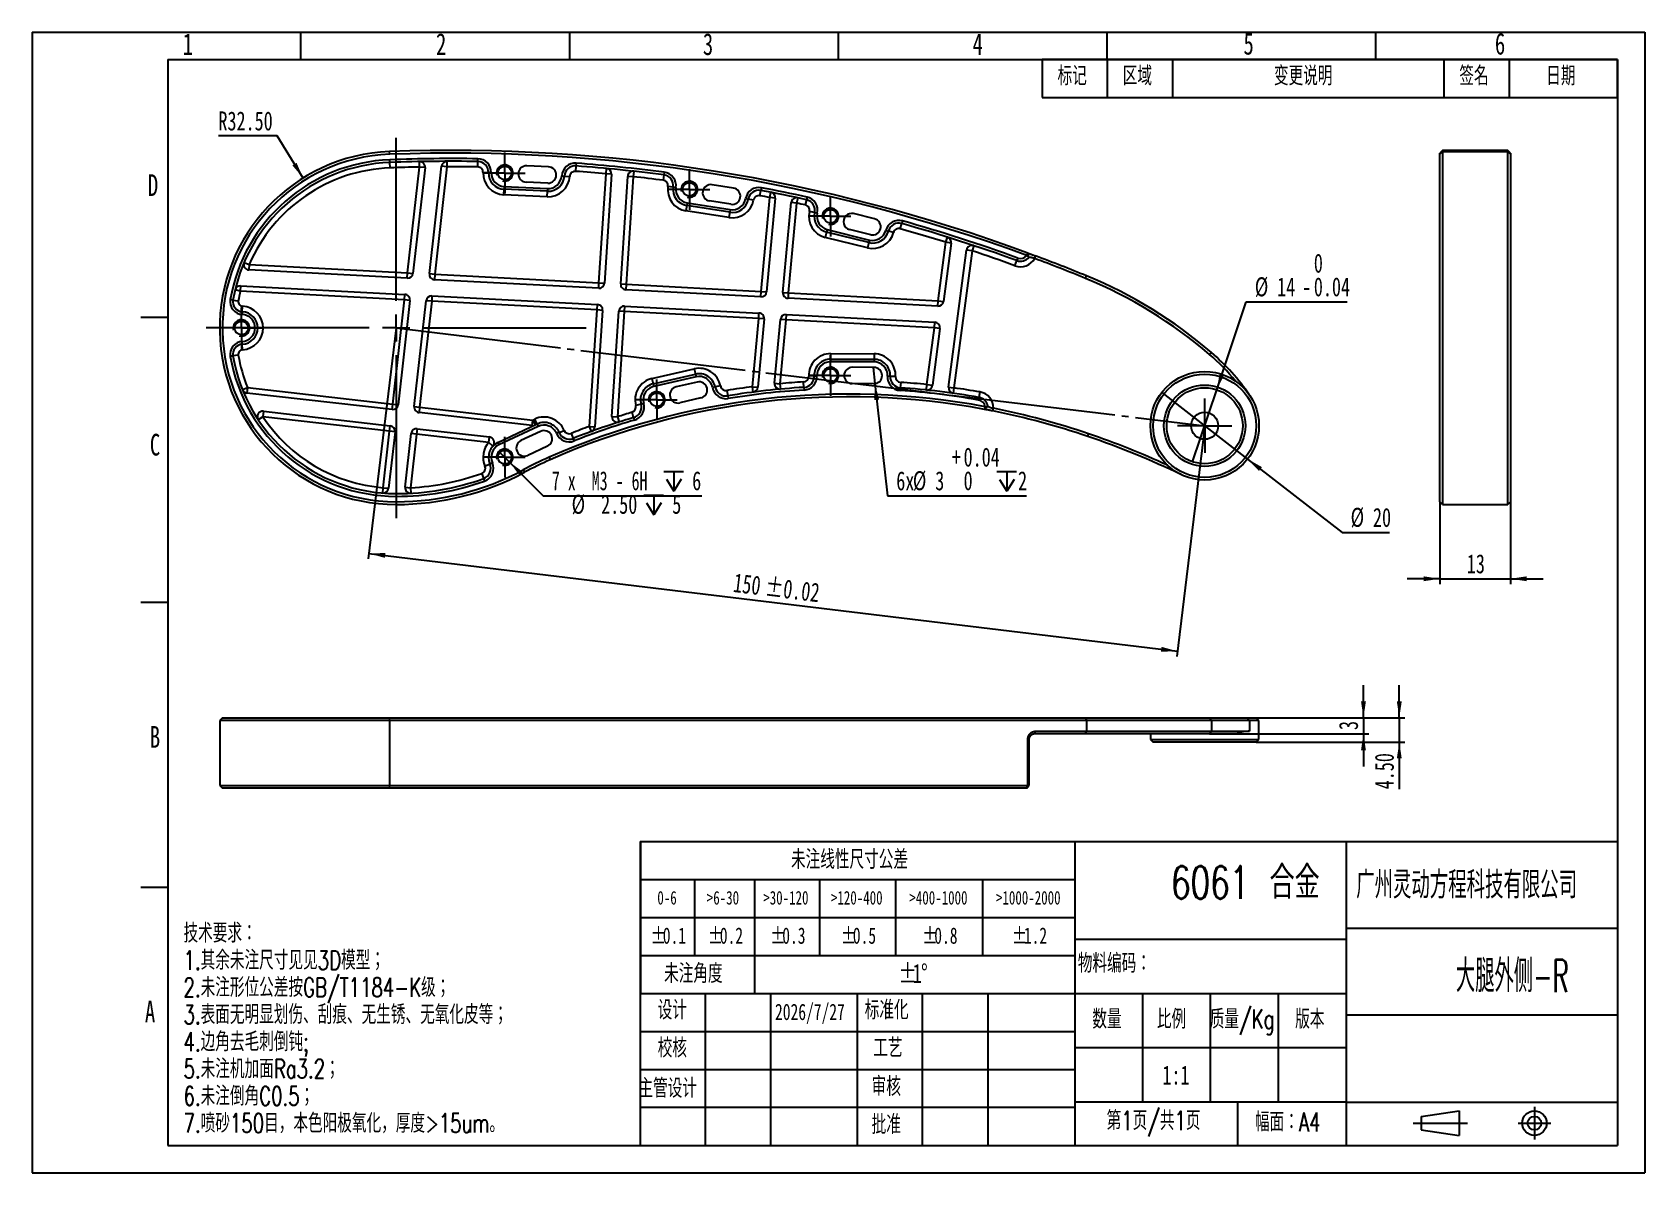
# Model space of a CAD drawing. Extents: x 0 to 297, y 0 to 210.
import ezdxf

# ---------------------------------------------------------------- set-up
doc = ezdxf.new("R2010")
doc.units = 0
doc.linetypes.add('SLD-中心线', pattern=[34.29, 30.48, -1.27, 1.27, -1.27])
doc.linetypes.add('SLD-实线', pattern=[0])
doc.layers.get('0').update_dxf_attribs({"linetype": 'CONTINUOUS'})
for name, color, linetype in [('中心线', 6, 'SLD-中心线'), ('图框', 7, 'SLD-实线'), ('尺寸线', 5, 'SLD-实线'), ('粗实线', 7, 'SLD-实线'), ('细实线', 7, 'SLD-实线')]:
    doc.layers.add(name, color=color, linetype=linetype)
doc.styles.add('SLDTEXTSTYLE0', font='TXT', dxfattribs={"width": 0.7, "bigfont": 'bigfont'})
doc.styles.add('SLDTEXTSTYLE1', font='TXT', dxfattribs={"width": 0.7})
doc.styles.add('SLDTEXTSTYLE2', font='TXT', dxfattribs={"width": 0.616621, "bigfont": 'bigfont'})
doc.styles.add('SLDTEXTSTYLE3', font='TXT', dxfattribs={"width": 0.538729, "bigfont": 'bigfont'})
doc.styles.add('SLDTEXTSTYLE4', font='TXT', dxfattribs={"width": 0.616667})
doc.dimstyles.new('SLDDIMSTYLE0', dxfattribs={"dimtxt": 3.5, "dimasz": 3, "dimexe": 0, "dimexo": 0.0625, "dimgap": 0.875, "dimtad": 2, "dimrnd": 1e-09, "dimzin": 12, "dimtxsty": 'SLDTEXTSTYLE1', "dimsah": 1, "dimcen": 0.09, "dimazin": 3, "dimtol": 1, "dimtp": 0.02, "dimtm": 0.02, "dimtfac": 1, "dimtofl": 0, "dimtmove": 0, "dimatfit": 3, "dimtolj": 1})
doc.dimstyles.new('SLDDIMSTYLE1', dxfattribs={"dimtxt": 3.5, "dimasz": 3, "dimexe": 0, "dimexo": 0.0625, "dimgap": 0.875, "dimtad": 0, "dimtih": 1, "dimtoh": 1, "dimrnd": 1e-09, "dimzin": 12, "dimtxsty": 'SLDTEXTSTYLE1', "dimblk1": 'NONE', "dimsah": 1, "dimcen": 0, "dimazin": 3, "dimtol": 1, "dimtp": 0.04, "dimtfac": 1, "dimtmove": 0, "dimatfit": 3, "dimtolj": 1})
doc.dimstyles.new('SLDDIMSTYLE2', dxfattribs={"dimtxt": 3.5, "dimasz": 3, "dimexe": 0, "dimexo": 0.0625, "dimgap": 0.875, "dimtad": 2, "dimrnd": 1e-09, "dimzin": 12, "dimtxsty": 'SLDTEXTSTYLE1', "dimblk1": 'NONE', "dimsah": 1, "dimcen": 0, "dimazin": 3, "dimtol": 1, "dimtm": 0.04, "dimtfac": 1, "dimtmove": 0, "dimatfit": 3, "dimtolj": 1})
doc.dimstyles.new('SLDDIMSTYLE3', dxfattribs={"dimtxt": 3.5, "dimasz": 3, "dimexe": 0, "dimexo": 0.0625, "dimgap": 0.875, "dimtad": 0, "dimtih": 1, "dimtoh": 1, "dimrnd": 1e-09, "dimzin": 12, "dimtxsty": 'SLDTEXTSTYLE1', "dimblk1": 'NONE', "dimsah": 1, "dimcen": 0, "dimazin": 3, "dimtfac": 1, "dimtmove": 0, "dimatfit": 3, "dimtolj": 1, "dimtzin": 12})
doc.dimstyles.new('SLDDIMSTYLE4', dxfattribs={"dimtxt": 3.5, "dimasz": 3, "dimexe": 0, "dimexo": 0.0625, "dimgap": 0.875, "dimtad": 0, "dimtih": 1, "dimtoh": 1, "dimrnd": 1e-09, "dimzin": 4, "dimtxsty": 'SLDTEXTSTYLE1', "dimsah": 1, "dimcen": 0, "dimazin": 3, "dimtfac": 1, "dimtofl": 0, "dimtmove": 0, "dimatfit": 3, "dimtolj": 1, "dimtzin": 12})
doc.dimstyles.new('SLDDIMSTYLE5', dxfattribs={"dimtxt": 3.5, "dimasz": 3, "dimexe": 0, "dimexo": 0.0625, "dimgap": 0.875, "dimtad": 0, "dimtih": 1, "dimtoh": 1, "dimdec": 6, "dimrnd": 1e-09, "dimzin": 12, "dimtxsty": 'SLDTEXTSTYLE1', "dimblk1": 'NONE', "dimsah": 1, "dimcen": 0, "dimazin": 3, "dimtfac": 1, "dimtmove": 0, "dimatfit": 3, "dimtolj": 1, "dimtzin": 12})
doc.dimstyles.new('SLDDIMSTYLE6', dxfattribs={"dimtxt": 3.5, "dimasz": 3, "dimexe": 0, "dimexo": 0.0625, "dimgap": 0.875, "dimtad": 2, "dimrnd": 1e-09, "dimzin": 12, "dimtxsty": 'SLDTEXTSTYLE1', "dimsah": 1, "dimcen": 0.09, "dimazin": 3, "dimtfac": 1, "dimtmove": 0, "dimatfit": 3, "dimtolj": 1, "dimtzin": 12})
doc.dimstyles.new('SLDDIMSTYLE7', dxfattribs={"dimtxt": 3.5, "dimasz": 3, "dimexe": 0, "dimexo": 0.0625, "dimgap": 0.875, "dimtad": 2, "dimrnd": 1e-09, "dimzin": 4, "dimtxsty": 'SLDTEXTSTYLE1', "dimsah": 1, "dimcen": 0.09, "dimazin": 3, "dimtfac": 1, "dimtmove": 0, "dimatfit": 3, "dimtolj": 1, "dimtzin": 12})

msp = doc.modelspace()

# ---------------------------------------------------------------- texts
at = {"layer": '图框'}
for s, insert, char_height, attachment_point, style in [('1', (27.7205428, 209.8118264), 4, 1, 'SLDTEXTSTYLE1'), ('2', (74.3597014, 209.8118264), 4, 1, 'SLDTEXTSTYLE1'), ('3', (123.5175808, 209.8118264), 4, 1, 'SLDTEXTSTYLE1'), ('4', (173.1918527, 209.8118264), 4, 1, 'SLDTEXTSTYLE1'), ('5', (223.0885135, 209.8869199), 4, 1, 'SLDTEXTSTYLE1'), ('6', (269.4005369, 209.8869199), 4, 1, 'SLDTEXTSTYLE1'), ('D', (21.2937193, 183.8510198), 4, 1, 'SLDTEXTSTYLE1'), ('C', (21.6612123, 136.0618264), 4, 1, 'SLDTEXTSTYLE1'), ('B', (21.6612123, 82.2545404), 4, 1, 'SLDTEXTSTYLE1'), ('6061 合金', (223.4446778, 56.4554103), 6, 2, 'SLDTEXTSTYLE0'), ('广州灵动方程科技有限公司', (243.8452362, 55.4968985), 5, 1, 'SLDTEXTSTYLE2'), ('技术要求：', (27.8643712, 45.8840829), 3.5, 1, 'SLDTEXTSTYLE0'), ('1.其余未注尺寸见见3D模型；', (27.8643712, 40.884083), 3.5, 1, 'SLDTEXTSTYLE0'), ('物料编码：', (192.5793345, 40.3195042), 3.5, 1, 'SLDTEXTSTYLE0'), ('大腿外侧-R', (272.5798936, 39.2437219), 6, 2, 'SLDTEXTSTYLE3'), ('2.未注形位公差按GB/T1184-K级；', (27.8643712, 35.8840831), 3.5, 1, 'SLDTEXTSTYLE0'), ('A', (20.7490995, 31.6775527), 4, 1, 'SLDTEXTSTYLE1'), ('3.表面无明显划伤、刮痕、无生锈、无氧化皮等；', (27.8643712, 30.8840832), 3.5, 1, 'SLDTEXTSTYLE0'), ('设计', (115.1949698, 31.7208861), 3.5, 1, 'SLDTEXTSTYLE0'), ('2026/7/27', (136.8092551, 31.1194075), 3, 1, 'SLDTEXTSTYLE1'), ('标准化', (153.3356757, 31.720886), 3.5, 1, 'SLDTEXTSTYLE0'), ('数量', (195.2585289, 30.0414096), 3.5, 1, 'SLDTEXTSTYLE0'), ('比例', (207.152454, 30.0414096), 3.5, 1, 'SLDTEXTSTYLE0'), ('质量/Kg', (216.8820442, 30.0414095), 3.5, 1, 'SLDTEXTSTYLE0'), ('版本', (232.6177463, 30.0414096), 3.5, 1, 'SLDTEXTSTYLE0'), ('4.边角去毛刺倒钝;', (27.8643712, 25.8840833), 3.5, 1, 'SLDTEXTSTYLE0'), ('校核', (115.1949698, 24.7385796), 3.5, 1, 'SLDTEXTSTYLE0'), ('工艺', (154.9106756, 24.7385796), 3.5, 1, 'SLDTEXTSTYLE0'), ('5.未注机加面Ra3.2；', (27.8643712, 20.8840835), 3.5, 1, 'SLDTEXTSTYLE0'), ('审核', (154.6002507, 17.6531182), 3.5, 1, 'SLDTEXTSTYLE0'), ('1:1', (208.1559731, 19.7390396), 3.5, 1, 'SLDTEXTSTYLE1'), ('6.未注倒角C0.5；', (27.8643712, 15.8840836), 3.5, 1, 'SLDTEXTSTYLE0'), ('主管设计', (111.6496572, 17.3105139), 3.5, 1, 'SLDTEXTSTYLE0'), ('第1页/共1页', (197.8882411, 11.3598808), 3.5, 1, 'SLDTEXTSTYLE0'), ('7.喷砂150目，本色阳极氧化，厚度>15um。', (27.8643712, 10.8840837), 3.5, 1, 'SLDTEXTSTYLE0'), ('批准', (154.6002507, 10.6498997), 3.5, 1, 'SLDTEXTSTYLE0'), ('幅面：A4', (225.1925109, 11.1164645), 3.5, 1, 'SLDTEXTSTYLE0')]:
    msp.add_mtext(s, dxfattribs=dict(at, insert=insert, char_height=char_height, attachment_point=attachment_point, style=style))

# ---------------------------------------------------------------- blocks, each defined once
blk = doc.blocks.new('SW_TABLEANNOTATION_0')
at = {"layer": '细实线', "color": 0}
for p, q in [((0, 0), (0, -7)), ((0, 0), (12, 0)), ((0, 0), (0, -7)), ((106, 0), (0, 0)), ((12, 0), (12, -7)), ((12, 0), (24, 0)), ((24, 0), (24, -7)), ((24, 0), (74, 0)), ((74, 0), (74, -7)), ((74, 0), (86, 0)), ((86, 0), (86, -7)), ((86, 0), (106, 0)), ((106, 0), (106, -7)), ((106, -7), (106, 0)), ((0, -7), (12, -7)), ((0, -7), (106, -7)), ((12, -7), (24, -7)), ((24, -7), (74, -7)), ((74, -7), (86, -7)), ((86, -7), (106, -7))]:
    blk.add_line(p, q, dxfattribs=at)
at = {"layer": '细实线', "color": 0, "char_height": 3.5, "attachment_point": 1, "style": 'SLDTEXTSTYLE0'}
for s, insert in [('标记', (2.85, -1.28)), ('区域', (14.85, -1.28)), ('变更说明', (42.7, -1.28)), ('签名', (76.85, -1.28)), ('日期', (92.85, -1.28))]:
    blk.add_mtext(s, dxfattribs=dict(at, insert=insert))
blk = doc.blocks.new('SW_TABLEANNOTATION_1')
at = {"layer": '细实线', "color": 0}
for p, q in [((0, 0), (0, -7)), ((0, 0), (5, 0)), ((5, 0), (10, 0)), ((10, 0), (21, 0)), ((21, 0), (33, 0)), ((33, 0), (47, 0)), ((47, 0), (63, 0)), ((63, 0), (80, 0)), ((80, 0), (80, -7)), ((0, -7), (0, -14)), ((0, -7), (5, -7)), ((5, -7), (10, -7)), ((10, -7), (10, -14)), ((10, -7), (21, -7)), ((21, -7), (21, -14)), ((21, -7), (33, -7)), ((33, -7), (33, -14)), ((33, -7), (47, -7)), ((47, -7), (47, -14)), ((47, -7), (63, -7)), ((63, -7), (63, -14)), ((63, -7), (80, -7)), ((80, -7), (80, -14)), ((0, -14), (0, -21)), ((0, -14), (5, -14)), ((5, -14), (10, -14)), ((10, -14), (10, -21)), ((10, -14), (21, -14)), ((21, -14), (21, -21)), ((21, -14), (33, -14)), ((33, -14), (33, -21)), ((33, -14), (47, -14)), ((47, -14), (47, -21)), ((47, -14), (63, -14)), ((63, -14), (63, -21)), ((63, -14), (80, -14)), ((80, -14), (80, -21)), ((0, -21), (0, -28)), ((0, -21), (5, -21)), ((5, -21), (10, -21)), ((10, -21), (21, -21)), ((21, -21), (21, -28)), ((21, -21), (21, -28)), ((21, -21), (33, -21)), ((33, -21), (47, -21)), ((47, -21), (63, -21)), ((63, -21), (80, -21)), ((80, -21), (80, -28)), ((0, -28), (5, -28)), ((5, -28), (10, -28)), ((10, -28), (21, -28)), ((21, -28), (33, -28)), ((33, -28), (47, -28)), ((47, -28), (63, -28)), ((63, -28), (80, -28))]:
    blk.add_line(p, q, dxfattribs=at)
at = {"layer": '细实线', "color": 0, "attachment_point": 1}
for s, insert, char_height, style in [('未注线性尺寸公差', (27.75, -1.56), 3.5, 'SLDTEXTSTYLE0'), ('0-6', (3.13, -9.12), 2.5, 'SLDTEXTSTYLE1'), ('>6-30', (12.24, -9.12), 2.5, 'SLDTEXTSTYLE1'), ('>30-120', (22.64, -9.12), 2.5, 'SLDTEXTSTYLE1'), ('>120-400', (35.1, -9.12), 2.5, 'SLDTEXTSTYLE1'), ('>400-1000', (49.55, -9.12), 2.5, 'SLDTEXTSTYLE1'), ('>1000-2000', (65.5, -9.12), 2.5, 'SLDTEXTSTYLE1'), ('%%p', (1.91, -15.84), 3, 'SLDTEXTSTYLE1'), ('0.1', (4.14, -15.84), 3, 'SLDTEXTSTYLE1'), ('%%p', (12.41, -15.84), 3, 'SLDTEXTSTYLE1'), ('0.2', (14.64, -15.84), 3, 'SLDTEXTSTYLE1'), ('%%p', (23.91, -15.84), 3, 'SLDTEXTSTYLE1'), ('0.3', (26.14, -15.84), 3, 'SLDTEXTSTYLE1'), ('%%p', (36.91, -15.84), 3, 'SLDTEXTSTYLE1'), ('0.5', (39.14, -15.84), 3, 'SLDTEXTSTYLE1'), ('%%p', (51.92, -15.84), 3, 'SLDTEXTSTYLE1'), ('0.8', (54.14, -15.84), 3, 'SLDTEXTSTYLE1'), ('%%p', (68.41, -15.84), 3, 'SLDTEXTSTYLE1'), ('1.2', (70.64, -15.84), 3, 'SLDTEXTSTYLE1'), ('未注角度', (4.38, -22.56), 3.5, 'SLDTEXTSTYLE0'), ('%%p', (47.57, -22.56), 3.5, 'SLDTEXTSTYLE1'), ('1', (50.17, -22.56), 3.5, 'SLDTEXTSTYLE1'), ('%%d', (51.7, -22.56), 3.5, 'SLDTEXTSTYLE1')]:
    blk.add_mtext(s, dxfattribs=dict(at, insert=insert, char_height=char_height, style=style))
blk = doc.blocks.new('_D')
at = {"layer": '尺寸线'}
for p, q in [((67.03, 155.55), (61.89, 113.03)), ((215.95, 137.55), (210.81, 95.03)), ((62.01, 114.03), (210.93, 96.03))]:
    blk.add_line(p, q, dxfattribs=at)
for points in [[(62.01, 114.03), (64.94, 113.22), (65.04, 114.11)], [(210.93, 96.03), (208, 96.83), (207.89, 95.94)]]:
    blk.add_solid(points, dxfattribs=at)
at = {"layer": '尺寸线', "char_height": 3.5, "attachment_point": 1, "rotation": 353.1079, "style": 'SLDTEXTSTYLE1'}
for s, insert in [('150', (129.4, 110.43)), ('±0.02', (135.27, 109.72))]:
    blk.add_mtext(s, dxfattribs=dict(at, insert=insert))
blk = doc.blocks.new('SW_SYMBOL_HOLE_DEPTH')
at = {"layer": '尺寸线', "color": 0}
for p, q in [((0, 875), (800, 875)), ((400, 875), (400, 75)), ((100, 555), (400, 75)), ((700, 555), (400, 75))]:
    blk.add_line(p, q, dxfattribs=at)
blk = doc.blocks.new('_D_1')
at = {"layer": '尺寸线'}
for p, q in [((154.86, 148.28), (155.2, 145.3)), ((155.2, 145.3), (157.55, 124.65)), ((157.55, 124.65), (183.11, 124.65))]:
    blk.add_line(p, q, dxfattribs=at)
blk.add_solid([(155.2, 145.3), (155.09, 142.27), (155.99, 142.37)], dxfattribs=at)
at = {"layer": '尺寸线', "xscale": 0.004511737089201878, "yscale": 0.004511737089201878, "zscale": 0.004511737089201878}
blk.add_blockref('SW_SYMBOL_HOLE_DEPTH', (177.68, 125.17), dxfattribs=at)
at = {"layer": '尺寸线', "char_height": 3.5, "attachment_point": 1, "style": 'SLDTEXTSTYLE1'}
for s, insert in [('+', (169.38, 133.53)), ('0.04', (171.54, 133.53)), ('6x', (159.14, 129.16)), ('%%c', (162.2, 129.18)), ('3', (166.32, 129.16)), ('0', (171.54, 129.18)), ('2', (181.57, 129.16))]:
    blk.add_mtext(s, dxfattribs=dict(at, insert=insert))
blk = doc.blocks.new('_NONE')
blk = doc.blocks.new('_D_2')
at = {"layer": '尺寸线'}
for p, q in [((218.17, 144.18), (223.59, 160.36)), ((223.59, 160.36), (242.19, 160.36)), ((213.72, 130.91), (218.17, 144.18))]:
    blk.add_line(p, q, dxfattribs=at)
blk.add_solid([(218.17, 144.18), (219.55, 146.89), (218.7, 147.17)], dxfattribs=at)
at = {"layer": '尺寸线', "char_height": 3.5, "attachment_point": 1, "style": 'SLDTEXTSTYLE1'}
for s, insert in [('0', (236.05, 169.24)), ('%%c', (225.18, 164.88)), ('14', (229.29, 164.87)), ('0.04', (236.05, 164.88)), ('-', (233.89, 164.88))]:
    blk.add_mtext(s, dxfattribs=dict(at, insert=insert))
blk = doc.blocks.new('_D_3')
at = {"layer": '尺寸线'}
for p, q in [((208.05, 143.68), (223.85, 131.42)), ((223.85, 131.42), (241.24, 117.91)), ((241.24, 117.91), (250.01, 117.91))]:
    blk.add_line(p, q, dxfattribs=at)
blk.add_solid([(223.85, 131.42), (225.94, 129.22), (226.49, 129.93)], dxfattribs=at)
at = {"layer": '尺寸线', "char_height": 3.5, "attachment_point": 1, "style": 'SLDTEXTSTYLE1'}
for s, insert in [('%%c', (242.83, 122.44)), ('20', (246.94, 122.42))]:
    blk.add_mtext(s, dxfattribs=dict(at, insert=insert))
blk = doc.blocks.new('_D_4')
at = {"layer": '尺寸线'}
for p, q in [((45.08, 190.91), (34.29, 190.91)), ((49.89, 183.16), (45.08, 190.91))]:
    blk.add_line(p, q, dxfattribs=at)
blk.add_solid([(49.89, 183.16), (48.69, 185.95), (47.93, 185.47)], dxfattribs=at)
at = {"layer": '尺寸线', "insert": (34.29, 195.42), "char_height": 3.5, "attachment_point": 1, "style": 'SLDTEXTSTYLE1'}
blk.add_mtext('R32.50', dxfattribs=at)
blk = doc.blocks.new('_D_5')
at = {"layer": '尺寸线'}
for p, q in [((86.15, 132.64), (87.91, 130.87)), ((87.91, 130.87), (94.11, 124.66)), ((94.11, 124.66), (123.3, 124.66))]:
    blk.add_line(p, q, dxfattribs=at)
blk.add_solid([(87.91, 130.87), (89.71, 128.43), (90.35, 129.06)], dxfattribs=at)
at = {"layer": '尺寸线', "xscale": 0.004511737089201878, "yscale": 0.004511737089201878, "zscale": 0.004511737089201878}
for p in [(116.34, 125.18), (112.67, 120.83)]:
    blk.add_blockref('SW_SYMBOL_HOLE_DEPTH', p, dxfattribs=at)
at = {"layer": '尺寸线', "char_height": 3.5, "attachment_point": 1}
for s, insert, style in [('7 x  M3 - 6H', (95.7, 129.17), 'SLDTEXTSTYLE4'), ('6', (121.55, 129.17), 'SLDTEXTSTYLE1'), ('%%c', (99.35, 124.84), 'SLDTEXTSTYLE1'), ('2.50', (104.78, 124.83), 'SLDTEXTSTYLE1'), ('5', (117.88, 124.83), 'SLDTEXTSTYLE1')]:
    blk.add_mtext(s, dxfattribs=dict(at, insert=insert, style=style))
blk = doc.blocks.new('SW_CENTERMARKSYMBOL_0')
at = {"layer": '中心线', "color": 0}
for p, q in [((0, 2.5), (0, 5)), ((-2.5, 0), (-5, 0)), ((0, 0), (-2.5, 0)), ((0, 0), (0, 2.5)), ((0, 0), (0, -2.5)), ((0, 0), (2.5, 0)), ((2.5, 0), (5, 0)), ((0, -2.5), (0, -5))]:
    blk.add_line(p, q, dxfattribs=at)
blk = doc.blocks.new('SW_CENTERMARKSYMBOL_1')
at = {"layer": '中心线', "color": 0}
for p, q in [((0, 2.5), (0, 3.75)), ((-2.5, 0), (-3.75, 0)), ((0, 0), (-2.5, 0)), ((0, 0), (0, 2.5)), ((0, 0), (0, -2.5)), ((0, 0), (2.5, 0)), ((2.5, 0), (3.75, 0)), ((0, -2.5), (0, -3.75))]:
    blk.add_line(p, q, dxfattribs=at)
blk = doc.blocks.new('SW_CENTERMARKSYMBOL_2')
at = {"layer": '中心线', "color": 0}
for p, q in [((0, 2.5), (0, 3.75)), ((-2.5, 0), (-3.75, 0)), ((0, 0), (-2.5, 0)), ((0, 0), (0, 2.5)), ((0, 0), (0, -2.5)), ((0, 0), (2.5, 0)), ((2.5, 0), (3.75, 0)), ((0, -2.5), (0, -3.75))]:
    blk.add_line(p, q, dxfattribs=at)
blk = doc.blocks.new('SW_CENTERMARKSYMBOL_3')
at = {"layer": '中心线', "color": 0}
for p, q in [((0, 2.5), (0, 3.75)), ((-2.5, 0), (-3.75, 0)), ((0, 0), (-2.5, 0)), ((0, 0), (0, 2.5)), ((0, 0), (0, -2.5)), ((0, 0), (2.5, 0)), ((2.5, 0), (3.75, 0)), ((0, -2.5), (0, -3.75))]:
    blk.add_line(p, q, dxfattribs=at)
blk = doc.blocks.new('SW_CENTERMARKSYMBOL_4')
at = {"layer": '中心线', "color": 0}
for p, q in [((0, 2.5), (0, 3.75)), ((-2.5, 0), (-3.75, 0)), ((0, 0), (-2.5, 0)), ((0, 0), (0, 2.5)), ((0, 0), (0, -2.5)), ((0, 0), (2.5, 0)), ((2.5, 0), (3.75, 0)), ((0, -2.5), (0, -3.75))]:
    blk.add_line(p, q, dxfattribs=at)
blk = doc.blocks.new('SW_CENTERMARKSYMBOL_5')
at = {"layer": '中心线', "color": 0}
for p, q in [((0, 2.5), (0, 3.75)), ((-2.5, 0), (-3.75, 0)), ((0, 0), (-2.5, 0)), ((0, 0), (0, 2.5)), ((0, 0), (0, -2.5)), ((0, 0), (2.5, 0)), ((2.5, 0), (3.75, 0)), ((0, -2.5), (0, -3.75))]:
    blk.add_line(p, q, dxfattribs=at)
blk = doc.blocks.new('SW_CENTERMARKSYMBOL_6')
at = {"layer": '中心线', "color": 0}
for p, q in [((0, 2.5), (0, 3.75)), ((-2.5, 0), (-3.75, 0)), ((0, 0), (-2.5, 0)), ((0, 0), (0, 2.5)), ((0, 0), (0, -2.5)), ((0, 0), (2.5, 0)), ((2.5, 0), (3.75, 0)), ((0, -2.5), (0, -3.75))]:
    blk.add_line(p, q, dxfattribs=at)
blk = doc.blocks.new('SW_CENTERMARKSYMBOL_7')
at = {"layer": '中心线', "color": 0}
for p, q in [((0, 2.5), (0, 3.75)), ((-2.5, 0), (-3.75, 0)), ((0, 0), (-2.5, 0)), ((0, 0), (0, 2.5)), ((0, 0), (0, -2.5)), ((0, 0), (2.5, 0)), ((2.5, 0), (3.75, 0)), ((0, -2.5), (0, -3.75))]:
    blk.add_line(p, q, dxfattribs=at)
blk = doc.blocks.new('SW_CENTERMARKSYMBOL_8')
at = {"layer": '中心线', "color": 0}
for p, q in [((0, 5), (0, 35)), ((-5, 0), (-35, 0)), ((0, 0), (-2.5, 0)), ((0, 0), (0, 2.5)), ((0, 0), (0, -2.5)), ((0, 0), (2.5, 0)), ((5, 0), (35, 0)), ((0, -5), (0, -35))]:
    blk.add_line(p, q, dxfattribs=at)
blk = doc.blocks.new('_D_6')
at = {"layer": '尺寸线'}
for p, q in [((245.19, 83.79), (245.19, 89.79)), ((216.85, 83.79), (246.19, 83.79)), ((245.19, 83.79), (245.19, 80.79)), ((216.85, 80.79), (246.19, 80.79)), ((245.19, 80.79), (245.19, 74.79))]:
    blk.add_line(p, q, dxfattribs=at)
for points in [[(245.19, 83.79), (245.64, 86.79), (244.74, 86.79)], [(245.19, 80.79), (244.74, 77.79), (245.64, 77.79)]]:
    blk.add_solid(points, dxfattribs=at)
at = {"layer": '尺寸线', "insert": (240.68, 81.52), "char_height": 3.5, "attachment_point": 1, "rotation": 90, "style": 'SLDTEXTSTYLE1'}
blk.add_mtext('3', dxfattribs=at)
blk = doc.blocks.new('_D_7')
at = {"layer": '尺寸线'}
for p, q in [((251.79, 83.79), (251.79, 89.79)), ((216.85, 83.79), (252.79, 83.79)), ((251.79, 83.79), (251.79, 79.29)), ((225.45, 79.29), (252.79, 79.29)), ((251.79, 79.29), (251.79, 70.6))]:
    blk.add_line(p, q, dxfattribs=at)
for points in [[(251.79, 83.79), (252.24, 86.79), (251.34, 86.79)], [(251.79, 79.29), (251.34, 76.29), (252.24, 76.29)]]:
    blk.add_solid(points, dxfattribs=at)
at = {"layer": '尺寸线', "insert": (247.28, 70.6), "char_height": 3.5, "attachment_point": 1, "rotation": 90, "style": 'SLDTEXTSTYLE1'}
blk.add_mtext('4.50', dxfattribs=at)
blk = doc.blocks.new('_D_8')
at = {"layer": '尺寸线'}
for p, q in [((259.26, 123.55), (259.26, 108.37)), ((272.26, 123.55), (272.26, 108.37)), ((259.26, 109.37), (253.26, 109.37)), ((259.26, 109.37), (272.26, 109.37)), ((272.26, 109.37), (278.26, 109.37))]:
    blk.add_line(p, q, dxfattribs=at)
for points in [[(259.26, 109.37), (256.26, 109.82), (256.26, 108.92)], [(272.26, 109.37), (275.26, 108.92), (275.26, 109.82)]]:
    blk.add_solid(points, dxfattribs=at)
at = {"layer": '尺寸线', "insert": (264.23, 113.88), "char_height": 3.5, "attachment_point": 1, "style": 'SLDTEXTSTYLE1'}
blk.add_mtext('13', dxfattribs=at)

# ---------------------------------------------------------------- dimensions: what is measured, and where the dimension line sits
at = {"layer": '尺寸线'}
dim = msp.add_radius_dim(center=(67.0298059, 155.5468284), mpoint=(49.8913107, 183.160629), dimstyle='SLDDIMSTYLE4', dxfattribs=at)
dim.commit()
dim.dimension.update_dxf_attribs({"geometry": '_D_4', "text_midpoint": (38.8900215, 193.0767083), "dimtype": 164})
for p1, p2, dimstyle, picture, middle in [((213.7218676, 130.9095303), (218.1699117, 144.1841265), 'SLDDIMSTYLE2', '_D_2', (233.6846353, 164.71981)), ((208.0464547, 143.6786248), (223.8453247, 131.4150321), 'SLDDIMSTYLE3', '_D_3', (246.4203086, 120.0861424))]:
    dim = msp.add_diameter_dim_2p(p1=p1, p2=p2, dimstyle=dimstyle, dxfattribs=at)
    dim.commit()
    dim.dimension.update_dxf_attribs({"geometry": picture, "text_midpoint": middle, "dimtype": 163})
for base, p1, p2, angle, dimstyle, picture, middle in [((210.9272565, 96.0270949), (67.0298059, 155.5468284), (215.9458897, 137.5468284), 353.107897421, 'SLDDIMSTYLE0', '_D', (136.4692146, 105.0270949)), ((245.1899296, 80.7917964), (216.8477061, 83.7917964), (216.8477061, 80.7917964), 90, 'SLDDIMSTYLE6', '_D_6', (245.1899296, 82.2917964)), ((251.7929581, 79.2917964), (216.8477061, 83.7917964), (225.4458897, 79.2917964), 90, 'SLDDIMSTYLE7', '_D_7', (251.7929581, 73.6676642))]:
    dim = msp.add_linear_dim(base=base, p1=p1, p2=p2, angle=angle, dimstyle=dimstyle, dxfattribs=at)
    dim.commit()
    dim.dimension.update_dxf_attribs({"geometry": picture, "text_midpoint": middle, "dimtype": 160})
dim = msp.add_diameter_dim_2p(p1=(154.8599785, 148.2784603), p2=(155.1994831, 145.2977327), text='6x<>{\\fGDT;x}2', dimstyle='SLDDIMSTYLE1', dxfattribs=at)
dim.commit()
dim.dimension.update_dxf_attribs({"geometry": '_D_1', "text_midpoint": (171.1243278, 129.0159173), "dimtype": 163})
dim = msp.add_diameter_dim_2p(p1=(86.1467607, 132.638027), p2=(87.9128511, 130.8685851), text='7 x  M3 - 6H {\\fGDT;x} 6\\P%%c 2.50 {\\fGDT;x} 5\\P', dimstyle='SLDDIMSTYLE5', override={"dimpost": '<>'}, dxfattribs=at)
dim.commit()
dim.dimension.update_dxf_attribs({"geometry": '_D_5', "text_midpoint": (109.4958505, 124.6530702), "dimtype": 163})
dim = msp.add_linear_dim(base=(272.2647755, 109.3691367), p1=(259.2647755, 123.5468284), p2=(272.2647755, 123.5468284), dimstyle='SLDDIMSTYLE6', dxfattribs=at)
dim.commit()
dim.dimension.update_dxf_attribs({"geometry": '_D_8', "text_midpoint": (265.7647755, 109.3691367), "dimtype": 160})

# ---------------------------------------------------------------- linework, layer by layer
at = {"color": 7, "linetype": 'SLD-实线'}
for p, q in [((65.8313992, 187.5243803), (65.8126741, 188.0240295)), ((259.7647755, 188.2394819), (259.2647755, 187.7394819)), ((259.7647755, 188.0240295), (259.2647755, 187.5243803)), ((259.2647755, 187.5243803), (259.2647755, 187.7394819)), ((259.2647755, 123.5468284), (259.2647755, 187.5243803)), ((271.7647755, 188.2394819), (259.7647755, 188.2394819)), ((259.7647755, 188.2394819), (259.7647755, 188.0240295)), ((259.7647755, 188.0240295), (259.7647755, 123.0468284)), ((259.7647755, 188.0240295), (271.7647755, 188.0240295)), ((272.2647755, 187.7394819), (271.7647755, 188.2394819)), ((271.7647755, 188.0240295), (271.7647755, 188.2394819)), ((271.7647755, 123.0468284), (271.7647755, 188.0240295)), ((272.2647755, 187.5243803), (271.7647755, 188.0240295)), ((272.2647755, 187.7394819), (272.2647755, 187.5243803)), ((272.2647755, 187.5243803), (272.2647755, 123.5468284)), ((65.8875745, 186.0254325), (65.8688494, 186.5250818)), ((65.9250248, 185.026134), (65.8875745, 186.0254325)), ((69.1342354, 165.703776), (71.3477481, 185.1809408)), ((72.3413523, 185.0680211), (70.1278395, 165.5908563)), ((71.3477481, 185.1809408), (71.3281283, 186.1807483)), ((72.3413523, 185.0680211), (71.3477481, 185.1809408)), ((73.1429074, 165.553519), (75.3928213, 185.3509849)), ((76.3864254, 185.2380652), (74.1365115, 165.4405993)), ((76.3864254, 185.2380652), (75.3928213, 185.3509849)), ((76.3833731, 186.2380606), (76.3864254, 185.2380652)), ((82.0633022, 185.202408), (82.078916, 186.2022861)), ((82.078916, 186.2022861), (82.0867229, 186.7022251)), ((83.0312754, 184.192173), (84.030908, 184.1650699)), ((84.5307243, 184.1515183), (84.030908, 184.1650699)), ((95.08947, 185.2203405), (91.0935646, 185.4012827)), ((100.1437142, 185.3842777), (100.0688966, 184.3870805)), ((100.181123, 185.8828763), (100.1437142, 185.3842777)), ((105.7022124, 183.9117331), (105.7955528, 184.9073673)), ((110.7893393, 184.3977301), (110.6796327, 183.4037661)), ((116.4124403, 184.2283664), (116.3484775, 183.7324745)), ((86.9167171, 181.5863195), (86.8940993, 181.0868314)), ((86.9167171, 181.5863195), (94.9085279, 181.2244352)), ((94.9537634, 182.2234115), (90.957858, 182.4043537)), ((94.9085279, 181.2244352), (94.8859101, 180.724947)), ((97.5165947, 183.5634934), (98.0155903, 183.5318169)), ((98.0155903, 183.5318169), (99.0135814, 183.4684639)), ((104.3856751, 163.8491488), (105.7022124, 183.9117331)), ((106.7000662, 183.8462524), (105.383529, 163.7836681)), ((106.7000662, 183.8462524), (105.7022124, 183.9117331)), ((108.3813354, 163.6519137), (109.6817789, 183.4692468)), ((110.6796327, 183.4037661), (109.3791892, 163.5864331)), ((110.6796327, 183.4037661), (109.6817789, 183.4692468)), ((116.3484775, 183.7324745), (116.2205519, 182.7406908)), ((118.0590614, 181.488722), (117.0688132, 181.6280366)), ((118.5541855, 181.4190648), (118.0590614, 181.488722)), ((129.1661534, 181.2940493), (125.2159233, 181.923082)), ((134.3000119, 181.3799582), (134.2067856, 180.8887262)), ((86.8488637, 180.087855), (86.8940993, 181.0868314)), ((94.8406745, 179.7259706), (86.8488637, 180.087855)), ((94.8859101, 180.724947), (86.8940993, 181.0868314)), ((94.8406745, 179.7259706), (94.8859101, 180.724947)), ((120.6366605, 178.6018846), (120.5580314, 178.1081059)), ((120.6366605, 178.6018846), (128.5371207, 177.3438192)), ((128.6943789, 178.3313767), (124.7441488, 178.9604094)), ((131.3916205, 179.3748378), (131.8838914, 179.2872628)), ((132.8684331, 179.1121128), (131.8838914, 179.2872628)), ((134.0203329, 179.9062623), (134.2067856, 180.8887262)), ((134.2613214, 162.2773495), (135.8513669, 179.5529482)), ((136.847158, 179.4612956), (135.2571124, 162.1856969)), ((135.8513669, 179.5529482), (136.0438402, 180.5342504)), ((136.847158, 179.4612956), (135.8513669, 179.5529482)), ((138.2624671, 162.1061063), (139.7838386, 178.6355713)), ((140.7796296, 178.5439188), (139.2582582, 162.0144537)), ((140.7796296, 178.5439188), (139.7838386, 178.6355713)), ((140.9883074, 179.5219032), (140.7796296, 178.5439188)), ((142.5985131, 179.1737776), (142.3845582, 178.1969341)), ((142.7054906, 179.6621994), (142.5985131, 179.1737776)), ((120.5580314, 178.1081059), (120.4007732, 177.1205483)), ((128.3012334, 175.8624829), (120.4007732, 177.1205483)), ((128.4584916, 176.8500404), (120.5580314, 178.1081059)), ((128.4584916, 176.8500404), (128.3012334, 175.8624829)), ((128.5371207, 177.3438192), (128.4584916, 176.8500404)), ((144.1068451, 176.7893579), (143.1325248, 177.0145244)), ((144.5940052, 176.6767746), (144.1068451, 176.7893579)), ((155.1546133, 175.6265137), (151.2743149, 176.5977419)), ((160.2763951, 175.2642493), (160.1406721, 174.7830224)), ((146.3013847, 173.2036345), (146.0585777, 172.2335599)), ((146.4227883, 173.6886718), (146.3013847, 173.2036345)), ((154.0619815, 171.261178), (146.3013847, 173.2036345)), ((146.4227883, 173.6886718), (154.1833851, 171.7462153)), ((154.4261921, 172.7162899), (150.5458937, 173.6875181)), ((157.2041766, 173.5204826), (157.6869314, 173.3902988)), ((158.6524409, 173.1299312), (157.6869314, 173.3902988)), ((159.8692262, 173.8205687), (160.1406721, 174.7830224)), ((168.2535888, 171.3251648), (168.5526032, 172.2794134)), ((153.8191745, 170.2911034), (146.0585777, 172.2335599)), ((154.0619815, 171.261178), (153.8191745, 170.2911034)), ((154.1833851, 171.7462153), (154.0619815, 171.261178)), ((166.8354144, 160.5635812), (168.2535888, 171.3251648)), ((169.2450172, 171.1945132), (167.8268428, 160.4329296)), ((169.2450172, 171.1945132), (168.2535888, 171.3251648)), ((168.7724978, 144.6470498), (172.0997607, 169.8954374)), ((173.0911891, 169.7647858), (169.7639262, 144.5163982)), ((173.0911891, 169.7647858), (172.0997607, 169.8954374)), ((173.4061099, 170.7139037), (173.0911891, 169.7647858)), ((183.1866121, 168.8820489), (183.3592506, 169.3512993)), ((183.5722141, 168.5637549), (183.3592506, 169.3512993)), ((39.0278862, 167.6357693), (39.9459819, 167.2394105)), ((39.9459819, 167.2394105), (39.8934432, 166.2407916)), ((39.9459819, 167.2394105), (69.1342354, 165.703776)), ((181.0069604, 167.016685), (181.3479089, 167.9567669)), ((181.5183831, 168.4268079), (181.3479089, 167.9567669)), ((183.1866121, 168.8820489), (183.5722141, 168.5637549)), ((184.6329781, 168.3457922), (184.8079752, 168.8141681)), ((69.0816967, 164.7051571), (39.8934432, 166.2407916)), ((69.0816967, 164.7051571), (69.1342354, 165.703776)), ((69.1342354, 165.703776), (70.1278395, 165.5908563)), ((73.1429074, 165.553519), (74.1365115, 165.4405993)), ((74.1365115, 165.4405993), (74.0839728, 164.4419804)), ((104.3331364, 162.8505299), (74.0839728, 164.4419804)), ((74.1365115, 165.4405993), (104.3856751, 163.8491488)), ((104.3331364, 162.8505299), (104.3856751, 163.8491488)), ((104.3856751, 163.8491488), (105.383529, 163.7836681)), ((108.3813354, 163.6519137), (109.3791892, 163.5864331)), ((109.3791892, 163.5864331), (109.3266505, 162.5878142)), ((109.3791892, 163.5864331), (134.2613214, 162.2773495)), ((194.0117844, 164.6649302), (194.2020749, 165.127304)), ((36.9674458, 160.6950811), (36.4746203, 160.7794786)), ((36.9674458, 160.6950811), (37.953097, 160.5262859)), ((38.3174588, 162.3181743), (37.3441589, 162.5477114)), ((38.3699976, 163.3167932), (38.3174588, 162.3181743)), ((68.5685987, 160.7266198), (38.3174588, 162.3181743)), ((38.3699976, 163.3167932), (68.6211375, 161.7252387)), ((66.3869427, 141.5297689), (68.5685987, 160.7266198)), ((69.5622029, 160.6137001), (67.3805469, 141.4168492)), ((68.5685987, 160.7266198), (68.6211375, 161.7252387)), ((69.5622029, 160.6137001), (68.5685987, 160.7266198)), ((70.3613592, 141.0780901), (72.5772708, 160.5763628)), ((73.5708749, 160.4634431), (71.3549633, 140.9651704)), ((73.5708749, 160.4634431), (72.5772708, 160.5763628)), ((73.6234136, 161.462062), (73.5708749, 160.4634431)), ((104.0582442, 158.8594603), (73.5708749, 160.4634431)), ((73.6234136, 161.462062), (104.1107829, 159.8580791)), ((134.2087826, 161.2787306), (109.3266505, 162.5878142)), ((134.2087826, 161.2787306), (134.2613214, 162.2773495)), ((134.2613214, 162.2773495), (135.2571124, 162.1856969)), ((138.2624671, 162.1061063), (139.2582582, 162.0144537)), ((139.2582582, 162.0144537), (139.2057195, 161.0158348)), ((166.7828757, 159.5649624), (139.2057195, 161.0158348)), ((139.2582582, 162.0144537), (166.8354144, 160.5635812)), ((166.7828757, 159.5649624), (166.8354144, 160.5635812)), ((166.8354144, 160.5635812), (167.8268428, 160.4329296)), ((38.6877007, 158.5426704), (38.6613849, 158.0433634)), ((38.6877007, 158.5426704), (38.7403322, 159.5412844)), ((102.6521163, 137.4316134), (104.0582442, 158.8594603)), ((105.056098, 158.7939796), (103.6499701, 137.3661327)), ((104.0582442, 158.8594603), (104.1107829, 159.8580791)), ((105.056098, 158.7939796), (104.0582442, 158.8594603)), ((106.7802397, 139.2529713), (108.0539044, 158.6622252)), ((109.0517583, 158.5967445), (107.7780935, 139.1874907)), ((109.0517583, 158.5967445), (108.0539044, 158.6622252)), ((109.104297, 159.5953634), (109.0517583, 158.5967445)), ((133.8027058, 157.2945628), (109.0517583, 158.5967445)), ((109.104297, 159.5953634), (133.8552446, 158.2931817)), ((133.8027058, 157.2945628), (133.8552446, 158.2931817)), ((138.8521814, 158.0302859), (138.7996426, 157.031667)), ((138.8521814, 158.0302859), (166.232679, 156.5897599)), ((132.6459704, 144.7268113), (133.8027058, 157.2945628)), ((134.7984969, 157.2029102), (133.6417614, 144.6351587)), ((134.7984969, 157.2029102), (133.8027058, 157.2945628)), ((136.7226197, 145.3759022), (137.8038516, 157.1233196)), ((138.7996426, 157.031667), (137.7184107, 145.2842496)), ((138.7996426, 157.031667), (137.8038516, 157.1233196)), ((166.1801403, 155.591141), (138.7996426, 157.031667)), ((164.8003403, 145.120756), (166.1801403, 155.591141)), ((167.1715686, 155.4604894), (165.7917687, 144.9901044)), ((166.1801403, 155.591141), (166.232679, 156.5897599)), ((167.1715686, 155.4604894), (166.1801403, 155.591141)), ((38.6877007, 152.5509864), (38.6613849, 153.0502934)), ((38.7403322, 151.5523724), (38.6877007, 152.5509864)), ((36.9674458, 150.3985758), (36.4746203, 150.3141782)), ((37.953097, 150.5673709), (36.9674458, 150.3985758)), ((147.0428063, 149.8227361), (147.0406396, 149.3227407)), ((155.0405645, 149.288073), (147.0406396, 149.3227407)), ((147.0471398, 150.8227267), (147.0428063, 149.8227361)), ((147.0428063, 149.8227361), (155.0427312, 149.7880683)), ((147.0471398, 150.8227267), (155.0470647, 150.7880589)), ((155.0427312, 149.7880683), (155.0405645, 149.288073)), ((155.0470647, 150.7880589), (155.0427312, 149.7880683)), ((216.8477061, 150.6564294), (217.1736473, 151.0355894)), ((114.1330021, 146.2322124), (121.9293456, 148.0258199)), ((114.1330021, 146.2322124), (114.3572031, 145.2576694)), ((114.3572031, 145.2576694), (122.1535466, 147.051277)), ((122.2656471, 146.5640055), (114.4693036, 144.770398)), ((122.489848, 145.5894626), (118.5916763, 144.6926588)), ((121.9293456, 148.0258199), (122.1535466, 147.051277)), ((122.1535466, 147.051277), (122.2656471, 146.5640055)), ((142.1184262, 144.6146534), (142.0584903, 145.6128556)), ((144.0316233, 146.7183568), (143.0322291, 146.6835543)), ((144.0316233, 146.7183568), (144.5313204, 146.735758)), ((155.036231, 148.2880824), (151.0362686, 148.3054163)), ((158.0258921, 146.6363811), (157.5265319, 146.661667)), ((159.0246125, 146.5858093), (158.0258921, 146.6363811)), ((159.9550015, 145.5375749), (159.8866701, 144.5399122)), ((38.7205099, 144.1963326), (39.6486835, 144.56848)), ((39.6486835, 144.56848), (39.5357638, 143.5748759)), ((66.274023, 140.5361648), (39.5357638, 143.5748759)), ((39.6486835, 144.56848), (66.3869427, 141.5297689)), ((114.3572031, 145.2576694), (114.4693036, 144.770398)), ((123.1624508, 142.6658338), (119.2642791, 141.76903)), ((125.7738597, 144.6853255), (125.2825747, 144.5923793)), ((126.7564298, 144.8712179), (125.7738597, 144.6853255)), ((127.9418449, 144.0409445), (128.1029573, 143.0540084)), ((128.1029573, 143.0540084), (128.1835135, 142.5605404)), ((132.6459704, 144.7268113), (133.6417614, 144.6351587)), ((132.7733675, 143.7349595), (132.6459704, 144.7268113)), ((136.7226197, 145.3759022), (137.7184107, 145.2842496)), ((137.7184107, 145.2842496), (137.8094528, 144.2884026)), ((142.1184262, 144.6146534), (142.1483942, 144.1155523)), ((155.0232306, 145.2881106), (151.0232682, 145.3054444)), ((159.8866701, 144.5399122), (159.8525043, 144.0410808)), ((164.6972815, 144.1260808), (164.8003403, 145.120756)), ((164.8003403, 145.120756), (165.7917687, 144.9901044)), ((168.7724978, 144.6470498), (169.7639262, 144.5163982)), ((169.7639262, 144.5163982), (169.6252925, 143.5260545)), ((174.3756583, 142.7767812), (174.2891952, 142.2843138)), ((174.5485845, 143.761716), (174.3756583, 142.7767812)), ((42.5750165, 140.2101641), (42.4620968, 139.21656)), ((42.5750165, 140.2101641), (65.935264, 137.5553524)), ((66.274023, 140.5361648), (66.3869427, 141.5297689)), ((66.3869427, 141.5297689), (67.3805469, 141.4168492)), ((70.3613592, 141.0780901), (71.3549633, 140.9651704)), ((71.3549633, 140.9651704), (71.2420436, 139.9715663)), ((92.072856, 137.6042162), (71.2420436, 139.9715663)), ((71.3549633, 140.9651704), (92.1857757, 138.5978203)), ((110.7526533, 139.0624402), (110.4662906, 140.0205615)), ((112.1347375, 141.5475426), (111.1697148, 141.2853766)), ((112.1347375, 141.5475426), (112.6172489, 141.6786256)), ((175.4188898, 140.5556189), (176.003985, 141.1272508)), ((175.5104402, 141.047166), (175.4188898, 140.5556189)), ((175.5104402, 141.047166), (176.003985, 141.1272508)), ((176.9322706, 140.2649056), (177.0293634, 140.7553879)), ((42.4620968, 139.21656), (41.6292931, 138.6629916)), ((65.8223443, 136.5617483), (42.4620968, 139.21656)), ((65.8223443, 136.5617483), (65.935264, 137.5553524)), ((70.9032846, 136.990754), (70.7903649, 135.9971499)), ((70.9032846, 136.990754), (84.2196373, 135.4773963)), ((85.7532573, 134.4681585), (92.9928637, 137.8722881)), ((93.2056218, 137.4198127), (85.9660154, 134.0156831)), ((92.072856, 137.6042162), (92.1857757, 138.5978203)), ((92.1857757, 138.5978203), (92.5673475, 138.7772389)), ((92.1857757, 138.5978203), (92.6112919, 137.6928695)), ((92.9928637, 137.8722881), (92.5673475, 138.7772389)), ((92.9928637, 137.8722881), (93.2056218, 137.4198127)), ((97.0403924, 136.3070747), (97.9640524, 136.6902877)), ((102.9944846, 136.4920476), (102.6521163, 137.4316134)), ((102.6521163, 137.4316134), (103.6499701, 137.3661327)), ((106.7802397, 139.2529713), (107.7780935, 139.1874907)), ((107.7780935, 139.1874907), (108.083723, 138.2353401)), ((110.7526533, 139.0624402), (110.8958347, 138.5833795)), ((64.6383937, 126.1439179), (65.8223443, 136.5617483)), ((66.8159484, 136.4488286), (65.6319979, 126.0309982)), ((66.8159484, 136.4488286), (65.8223443, 136.5617483)), ((68.6743528, 126.2337657), (69.7967608, 136.1100695)), ((70.7903649, 135.9971499), (69.667957, 126.120846)), ((70.7903649, 135.9971499), (69.7967608, 136.1100695)), ((84.1067176, 134.4837922), (70.7903649, 135.9971499)), ((84.1067176, 134.4837922), (84.2196373, 135.4773963)), ((84.8374897, 133.8011707), (84.1067176, 134.4837922)), ((85.7532573, 134.4681585), (85.9660154, 134.0156831)), ((93.631138, 136.5148619), (90.0113348, 134.8127971)), ((94.9076867, 133.8000095), (91.2878835, 132.0979447)), ((97.0403924, 136.3070747), (96.5785624, 136.1154682)), ((99.2544324, 136.1431694), (99.6211524, 135.212838)), ((99.6211524, 135.212838), (99.8045125, 134.7476724)), ((194.409078, 135.5831474), (194.5701768, 136.0564837)), ((84.2915007, 130.5278736), (84.7478849, 130.7321123)), ((95.199066, 131.7435669), (95.4005693, 131.2859684)), ((82.8011551, 128.7687685), (83.1363462, 127.8266183)), ((83.1363462, 127.8266183), (83.3039418, 127.3555432)), ((83.3787324, 130.1193961), (84.2915007, 130.5278736)), ((90.431757, 129.4210634), (90.6678932, 128.9803371)), ((64.5573289, 125.1472091), (64.6383937, 126.1439179)), ((64.6383937, 126.1439179), (65.6319979, 126.0309982)), ((67.0298059, 125.0468284), (67.0298059, 124.5468284)), ((68.6743528, 126.2337657), (69.667957, 126.120846)), ((69.667957, 126.120846), (69.724026, 125.1224191)), ((67.0298059, 123.5468284), (67.0298059, 123.0468284)), ((259.7647755, 123.0468284), (259.2647755, 123.5468284)), ((259.7647755, 123.0468284), (271.7647755, 123.0468284)), ((272.2647755, 123.5468284), (271.7647755, 123.0468284)), ((35.0298059, 83.7917964), (34.5298059, 83.2917964)), ((34.5298059, 83.2917964), (34.5298059, 71.2917964)), ((65.8126741, 83.2917964), (34.5298059, 83.2917964)), ((35.0298059, 83.7917964), (65.8313992, 83.7917964)), ((65.8126741, 83.2917964), (65.8313992, 83.7917964)), ((194.2020749, 83.2917964), (65.8126741, 83.2917964)), ((65.8126741, 83.2917964), (65.8126741, 71.2917964)), ((65.8313992, 83.7917964), (194.0117844, 83.7917964)), ((194.0117844, 83.7917964), (194.2020749, 83.2917964)), ((194.0117844, 83.7917964), (216.8477061, 83.7917964)), ((194.2020749, 83.2917964), (194.2020749, 81.2917964)), ((217.1736473, 83.2917964), (194.2020749, 83.2917964)), ((216.8477061, 83.7917964), (217.1736473, 83.2917964)), ((216.8477061, 83.7917964), (223.7843774, 83.7917964)), ((217.1736473, 83.2917964), (217.1736473, 81.2917964)), ((224.1969294, 83.2917964), (217.1736473, 83.2917964)), ((223.7843774, 83.7917964), (224.1969294, 83.2917964)), ((223.7843774, 83.7917964), (225.4458897, 83.7917964)), ((224.1969294, 83.2917964), (224.1969294, 81.2917964)), ((225.9458897, 83.2917964), (224.1969294, 83.2917964)), ((225.9458897, 83.2917964), (225.4458897, 83.7917964)), ((225.9458897, 79.7917964), (225.9458897, 83.2917964)), ((184.6329781, 80.7917964), (184.8079752, 81.2917964)), ((194.0117844, 80.7917964), (184.6329781, 80.7917964)), ((184.8079752, 81.2917964), (194.2020749, 81.2917964)), ((194.0117844, 80.7917964), (194.2020749, 81.2917964)), ((216.8477061, 80.7917964), (194.0117844, 80.7917964)), ((194.2020749, 81.2917964), (217.1736473, 81.2917964)), ((205.9458897, 80.7917964), (205.9458897, 79.7917964)), ((216.8477061, 80.7917964), (217.1736473, 81.2917964)), ((221.6347572, 80.7917964), (216.8477061, 80.7917964)), ((217.1736473, 81.2917964), (224.1969294, 81.2917964)), ((183.3592506, 71.2917964), (183.3592506, 79.7917964)), ((183.5722141, 79.7917964), (183.3592506, 79.7917964)), ((183.5722141, 79.7917964), (183.5722141, 71.2917964)), ((205.9458897, 79.7917964), (206.4458897, 79.2917964)), ((205.9458897, 79.7917964), (225.9458897, 79.7917964)), ((225.4458897, 79.2917964), (206.4458897, 79.2917964)), ((225.4458897, 79.2917964), (225.9458897, 79.7917964)), ((34.5298059, 71.2917964), (35.0298059, 70.7917964)), ((34.5298059, 71.2917964), (65.8126741, 71.2917964)), ((65.8126741, 71.2917964), (183.3592506, 71.2917964)), ((65.8313992, 70.7917964), (65.8126741, 71.2917964)), ((183.1866121, 70.7917964), (183.3592506, 71.2917964)), ((183.1866121, 70.7917964), (183.5722141, 71.2917964)), ((183.5722141, 71.2917964), (183.3592506, 71.2917964)), ((65.8313992, 70.7917964), (35.0298059, 70.7917964)), ((183.1866121, 70.7917964), (65.8313992, 70.7917964))]:
    msp.add_line(p, q, dxfattribs=at)
at = {"color": 7, "linetype": 'SLD-中心线'}
msp.add_line((67.0298059, 155.5468284), (215.9458897, 137.5468284), dxfattribs=at)
at = {"color": 7, "linetype": 'SLD-实线'}
for centre, radius in [((87.0298059, 184.0837604), 1.25), ((121.0298059, 181.0707784), 1.25), ((147.0298059, 176.1138583), 1.25), ((38.5298059, 155.5468284), 1.25), ((147.0298059, 146.8227642), 1.25), ((215.9458897, 137.5468284), 10), ((215.9458897, 137.5468284), 9.5), ((115.0298059, 142.3340406), 1.25), ((215.9458897, 137.5468284), 7.5), ((215.9458897, 137.5468284), 7), ((215.9458897, 137.5468284), 2.5), ((87.0298059, 131.7533061), 1.25)]:
    msp.add_circle(centre, radius, dxfattribs=at)
for centre, radius, start, end in [((67.0298059, 155.5468284), 32.5, 92.146240831, 270), ((67.0298059, 155.5468284), 32, 92.146240831, 270), ((77.3147103, -118.889272), 307.1287539, 69.801285142, 92.146240831), ((77.3147103, -118.889272), 306.6287539, 69.801285142, 92.146240831), ((67.0298059, 155.5468284), 31, 92.146240831, 170.282224988), ((67.0298059, 155.5468284), 30.5, 92.146240831, 170.282224988), ((67.0298059, 155.5468284), 29.5, 92.146240831, 156.649259336), ((77.3147103, -118.889272), 305.6287539, 89.10536136, 92.146240831), ((77.3147103, -118.889272), 305.1287539, 89.10536136, 92.146240831), ((77.3147103, -118.889272), 304.1287539, 91.124207035, 92.146240831), ((71.3477481, 185.1809408), 1, 353.516349712, 91.124207035), ((76.3864254, 185.2380652), 1, 90.174882802, 173.516349712), ((77.3147103, -118.889272), 304.1287539, 89.10536136, 90.174882802), ((82.0479431, 184.2188342), 0.9836936, 358.446913104, 89.10536136), ((82.0479431, 184.2188342), 1.9836936, 358.446913104, 89.10536136), ((82.0479431, 184.2188342), 2.4836936, 358.446913104, 89.10536136), ((87.0298059, 184.0837604), 4, 178.446913104, 267.407309353), ((87.0298059, 184.0837604), 3, 178.446913104, 267.407309353), ((87.0298059, 184.0837604), 2.5, 178.446913104, 267.407309353), ((87.0298059, 184.0837604), 1.5, 255, 195), ((91.0257113, 183.9028182), 1.5, 87.407309353, 267.407309353), ((95.0216167, 183.721876), 1.5, 267.407309353, 87.407309353), ((99.995299, 183.4061439), 2.4836936, 85.709257346, 176.367705601), ((99.995299, 183.4061439), 1.9836936, 85.709257346, 176.367705601), ((99.995299, 183.4061439), 0.9836936, 85.709257346, 176.367705601), ((77.3147103, -118.889272), 304.1287539, 84.644192234, 85.709257346), ((77.3147103, -118.889272), 305.1287539, 82.650265145, 85.709257346), ((77.3147103, -118.889272), 305.6287539, 82.650265145, 85.709257346), ((105.7022124, 183.9117331), 1, 356.245546824, 84.644192234), ((110.6796327, 183.4037661), 1, 83.701599098, 176.245546824), ((116.0947124, 181.7650794), 2.4836936, 351.991816889, 82.650265145), ((95.0216167, 183.721876), 4, 267.407309353, 356.367705601), ((95.0216167, 183.721876), 3, 267.407309353, 356.367705601), ((95.0216167, 183.721876), 2.5, 267.407309353, 356.367705601), ((77.3147103, -118.889272), 304.1287539, 82.650265145, 83.701599098), ((116.0947124, 181.7650794), 0.9836936, 351.991816889, 82.650265145), ((116.0947124, 181.7650794), 1.9836936, 351.991816889, 82.650265145), ((121.0298059, 181.0707784), 4, 171.991816889, 260.952213138), ((121.0298059, 181.0707784), 3, 171.991816889, 260.952213138), ((121.0298059, 181.0707784), 2.5, 171.991816889, 260.952213138), ((121.0298059, 181.0707784), 1.5, 255, 195), ((124.980036, 180.4417457), 1.5, 80.952213138, 260.952213138), ((128.9302661, 179.812713), 1.5, 260.952213138, 80.952213138), ((133.8369206, 178.9398188), 2.4836936, 79.254161131, 169.912609386), ((77.3147103, -118.889272), 305.6287539, 77.6457771, 79.254161131), ((128.9302661, 179.812713), 4, 260.952213138, 349.912609386), ((128.9302661, 179.812713), 3, 260.952213138, 349.912609386), ((128.9302661, 179.812713), 2.5, 260.952213138, 349.912609386), ((133.8369206, 178.9398188), 1.9836936, 79.254161131, 169.912609386), ((133.8369206, 178.9398188), 0.9836936, 79.254161131, 169.912609386), ((77.3147103, -118.889272), 304.1287539, 78.902843108, 79.254161131), ((77.3147103, -118.889272), 305.1287539, 77.6457771, 79.254161131), ((135.8513669, 179.5529482), 1, 354.741314243, 78.902843108), ((140.7796296, 178.5439188), 1, 77.955120784, 174.741314243), ((77.3147103, -118.889272), 304.1287539, 77.6457771, 77.955120784), ((142.1740921, 177.2360193), 1.9836936, 346.987328845, 77.6457771), ((142.1740921, 177.2360193), 2.4836936, 346.987328845, 77.6457771), ((142.1740921, 177.2360193), 0.9836936, 346.987328845, 77.6457771), ((147.0298059, 176.1138583), 4, 166.987328845, 255.947725093), ((147.0298059, 176.1138583), 3, 166.987328845, 255.947725093), ((147.0298059, 176.1138583), 2.5, 166.987328845, 255.947725093), ((147.0298059, 176.1138583), 1.5, 255, 195), ((150.9101043, 175.14263), 1.5, 75.947725093, 255.947725093), ((154.7904027, 174.1714018), 1.5, 255.947725093, 75.947725093), ((159.6022065, 172.8738092), 2.4836936, 74.249673086, 164.908121341), ((77.3147103, -118.889272), 305.6287539, 70.065326122, 74.249673086), ((154.7904027, 174.1714018), 4, 255.947725093, 344.908121341), ((154.7904027, 174.1714018), 3, 255.947725093, 344.908121341), ((154.7904027, 174.1714018), 2.5, 255.947725093, 344.908121341), ((159.6022065, 172.8738092), 1.9836936, 74.249673086, 164.908121341), ((159.6022065, 172.8738092), 0.9836936, 74.249673086, 164.908121341), ((77.3147103, -118.889272), 304.1287539, 72.601584334, 74.249673086), ((77.3147103, -118.889272), 305.1287539, 70.065326122, 74.249673086), ((168.2535888, 171.3251648), 1, 352.492751449, 72.601584334), ((173.0911891, 169.7647858), 1, 71.643965719, 172.492751449), ((77.3147103, -118.889272), 304.1287539, 70.065326122, 71.643965719), ((39.9459819, 167.2394105), 1, 156.649259336, 266.988366098), ((182.0298059, 169.8369309), 3, 250.065326122, 330.195228884), ((182.0298059, 169.8369309), 2, 250.065326122, 320.462138773), ((182.0298059, 169.8369309), 1.5, 250.065326122, 320.462138773), ((77.3147103, -118.889272), 306.6287539, 67.630324953, 69.513043138), ((77.3147103, -118.889272), 307.1287539, 67.630324953, 69.513043138), ((69.1342354, 165.703776), 1, 266.988366098, 353.516349712), ((74.1365115, 165.4405993), 1, 173.516349712, 266.988366098), ((104.3856751, 163.8491488), 1, 266.988366098, 356.245546824), ((109.3791892, 163.5864331), 1, 176.245546824, 266.988366098), ((161.977613, 86.8272981), 84.1717596, 49.316318475, 67.630324953), ((161.977613, 86.8272981), 84.6717596, 49.316318475, 67.630324953), ((38.7847401, 160.383865), 2.34375, 170.282224988, 266.98303869), ((38.7847401, 160.383865), 1.84375, 170.282224988, 266.98303869), ((38.3174588, 162.3181743), 1, 86.988366098, 166.730176751), ((38.7847401, 160.383865), 0.84375, 170.282224988, 266.98303869), ((67.0298059, 155.5468284), 29.5, 166.730176751, 170.282224988), ((68.5685987, 160.7266198), 1, 353.516349712, 86.988366098), ((73.5708749, 160.4634431), 1, 86.988366098, 173.516349712), ((134.2613214, 162.2773495), 1, 266.988366098, 354.741314243), ((139.2582582, 162.0144537), 1, 174.741314243, 266.988366098), ((166.8354144, 160.5635812), 1, 266.988366098, 352.492751449), ((38.5298059, 155.5468284), 2.5, 273.01696131, 86.98303869), ((38.5298059, 155.5468284), 3, 273.01696131, 86.98303869), ((38.5298059, 155.5468284), 4, 273.01696131, 86.98303869), ((104.0582442, 158.8594603), 1, 356.245546824, 86.988366098), ((109.0517583, 158.5967445), 1, 86.988366098, 176.245546824), ((133.8027058, 157.2945628), 1, 354.741314243, 86.988366098), ((138.7996426, 157.031667), 1, 86.988366098, 174.741314243), ((38.5298059, 155.5468284), 1.5, 255, 195), ((166.1801403, 155.591141), 1, 352.492751449, 86.988366098), ((38.7847401, 150.7097919), 2.34375, 93.01696131, 189.717775012), ((38.7847401, 150.7097919), 1.84375, 93.01696131, 189.717775012), ((38.7847401, 150.7097919), 0.84375, 93.01696131, 189.717775012), ((67.0298059, 155.5468284), 31, 189.717775012, 270), ((67.0298059, 155.5468284), 30.5, 189.717775012, 270), ((67.0298059, 155.5468284), 29.5, 189.717775012, 201.848114387), ((147.0298059, 146.8227642), 4, 89.751709852, 181.994437701), ((147.0298059, 146.8227642), 3, 89.751709852, 181.994437701), ((147.0298059, 146.8227642), 2.5, 89.751709852, 181.994437701), ((155.0297308, 146.7880965), 2.5, 357.10121331, 89.751709852), ((155.0297308, 146.7880965), 3, 357.10121331, 89.751709852), ((155.0297308, 146.7880965), 4, 357.10121331, 89.751709852), ((190.7430149, 120.2894359), 40.0450895, 39.518066348, 49.316318475), ((190.7430149, 120.2894359), 40.5450895, 34.400965802, 49.316318475), ((115.0298059, 142.3340406), 4, 102.955895505, 195.198623354), ((122.8261494, 144.1276482), 4, 10.713167655, 102.955895505), ((122.8261494, 144.1276482), 3, 10.713167655, 102.955895505), ((122.8261494, 144.1276482), 2.5, 10.713167655, 102.955895505), ((122.8261494, 144.1276482), 1.5, 282.955895505, 102.955895505), ((150.4210546, 6.3386685), 139.5250216, 93.436136178, 95.223558231), ((141.9963673, 146.6474819), 1.0364897, 273.436136178, 1.994437701), ((141.9963673, 146.6474819), 2.0364897, 273.436136178, 1.994437701), ((141.9963673, 146.6474819), 2.5364897, 273.436136178, 1.994437701), ((147.0298059, 146.8227642), 1.5, 255, 195), ((151.0297684, 146.8054304), 1.5, 89.751709852, 269.751709852), ((155.0297308, 146.7880965), 1.5, 269.751709852, 89.751709852), ((160.023333, 146.5352375), 2.5, 177.10121331, 266.081843208), ((160.023333, 146.5352375), 2, 177.10121331, 266.081843209), ((160.023333, 146.5352375), 1, 177.10121331, 266.08184321), ((150.4210546, 6.3386685), 139.5250216, 84.084660953, 86.081843207), ((39.6486835, 144.56848), 1, 201.848114387, 263.516349712), ((150.4210546, 6.3386685), 137.0250216, 79.449577325, 113.766270838), ((150.4210546, 6.3386685), 136.5250216, 79.449577325, 113.766270838), ((115.0298059, 142.3340406), 3, 102.955895505, 195.198623354), ((115.0298059, 142.3340406), 2.5, 102.955895505, 195.198623354), ((115.0298059, 142.3340406), 1.5, 255, 195), ((118.9279777, 143.2308444), 1.5, 102.955895505, 282.955895505), ((127.7748536, 145.0638935), 2.5364897, 190.713167655, 279.271469178), ((127.7748536, 145.0638935), 2.0364897, 190.713167655, 279.271469178), ((127.7748536, 145.0638935), 1.0364897, 190.713167655, 279.271469178), ((150.4210546, 6.3386685), 139.5250216, 97.319206881, 99.271469178), ((150.4210546, 6.3386685), 138.5250216, 93.436136178, 99.271469178), ((150.4210546, 6.3386685), 138.0250216, 93.436136178, 99.271469178), ((132.6459704, 144.7268113), 1, 277.319206881, 354.741314243), ((137.7184107, 145.2842496), 1, 174.741314243, 275.223558231), ((150.4210546, 6.3386685), 138.0250216, 80.04200249, 86.081843207), ((150.4210546, 6.3386685), 138.5250216, 80.04200249, 86.081843207), ((164.8003403, 145.120756), 1, 264.084660953, 352.492751449), ((169.7639262, 144.5163982), 1, 172.492751449, 262.03120727), ((150.4210546, 6.3386685), 139.5250216, 80.04200249, 82.03120727), ((174.0298059, 140.8069116), 2, 9.216739829, 80.04200249), ((174.0298059, 140.8069116), 3, 359.015922085, 80.04200249), ((42.4620968, 139.21656), 1, 83.516349712, 213.612167706), ((66.3869427, 141.5297689), 1, 263.516349712, 353.516349712), ((71.3549633, 140.9651704), 1, 173.516349712, 263.516349712), ((150.4210546, 6.3386685), 139.5250216, 106.640321831, 107.796039464), ((110.1694786, 141.0136443), 1.0364897, 286.640321831, 15.198623354), ((110.1694786, 141.0136443), 2.0364897, 286.640321831, 15.198623354), ((110.1694786, 141.0136443), 2.5364897, 286.640321831, 15.198623354), ((174.0298059, 140.8069116), 1.5, 9.216739829, 80.04200249), ((150.4210546, 6.3386685), 136.5250216, 71.204126211, 78.802837723), ((150.4210546, 6.3386685), 137.0250216, 71.204126211, 78.802837723), ((67.0298059, 155.5468284), 29.5, 213.612167706, 265.350225765), ((65.8223443, 136.5617483), 1, 353.516349712, 83.516349712), ((70.7903649, 135.9971499), 1, 83.516349712, 173.516349712), ((92.1857757, 138.5978203), 1, 263.516349712, 295.183342236), ((94.2694123, 135.1574357), 4, 22.532845694, 115.183342236), ((94.2694123, 135.1574357), 3, 22.532845694, 115.183342236), ((94.2694123, 135.1574357), 2.5, 22.532845694, 115.183342236), ((94.2694123, 135.1574357), 1.5, 295.183342236, 115.183342236), ((98.8877124, 137.0735007), 1, 202.532845694, 291.513475592), ((150.4210546, 6.3386685), 139.5250216, 110.021226846, 111.513475592), ((150.4210546, 6.3386685), 138.5250216, 106.640321831, 111.513475592), ((150.4210546, 6.3386685), 138.0250216, 106.640321831, 111.513475592), ((102.6521163, 137.4316134), 1, 290.021226846, 356.245546824), ((107.7780935, 139.1874907), 1, 176.245546824, 287.796039464), ((87.0298059, 131.7533061), 4, 136.951159353, 204.109228832), ((87.0298059, 131.7533061), 3, 115.183342236, 204.109228832), ((84.1067176, 134.4837922), 1, 316.951159353, 83.516349712), ((87.0298059, 131.7533061), 2.5, 115.183342236, 204.109228832), ((90.6496091, 133.4553709), 1.5, 115.183342236, 295.183342236), ((98.8877124, 137.0735007), 2.5, 202.532845694, 291.513475592), ((98.8877124, 137.0735007), 2, 202.532845694, 291.513475592), ((145.1262972, -9.2182513), 152.958287, 64.240967665, 71.204126211), ((145.1262972, -9.2182513), 153.458287, 65.372321875, 71.204126211), ((82.465964, 129.7109186), 2.5, 289.584160535, 24.109228832), ((87.0298059, 131.7533061), 1.5, 255, 195), ((122.9365319, 68.7539105), 68.8263309, 113.766270838, 118.181902751), ((122.9365319, 68.7539105), 68.3263309, 113.766270838, 118.181902751), ((67.0298059, 173.0986386), 49.5518102, 270, 298.181902751), ((67.0298059, 173.0986386), 50.0518102, 270, 298.181902751), ((67.0298059, 173.0986386), 48.0518102, 270, 289.584160535), ((67.0298059, 173.0986386), 47.0518102, 273.214206423, 289.584160535), ((82.465964, 129.7109186), 1, 289.584160535, 24.109228832), ((82.465964, 129.7109186), 2, 289.584160535, 24.109228832), ((64.6383937, 126.1439179), 1, 265.350225765, 353.516349712), ((67.0298059, 173.0986386), 48.5518102, 270, 289.584160535), ((69.667957, 126.120846), 1, 173.516349712, 273.214206423)]:
    msp.add_arc(centre, radius, start, end, dxfattribs=at)
for points, knots in [([(183.3592506, 169.3512993), (183.3598758, 169.3510693), (183.3611261, 169.3506093), (183.371285, 169.3468716), (183.3901049, 169.3399464), (183.4224438, 169.3280437), (183.4888999, 169.3035724), (183.5816027, 169.2694082), (183.696248, 169.2270987), (183.8247094, 169.1796439), (184.0083762, 169.1116903), (184.2160936, 169.0346428), (184.3922158, 168.9691763), (184.5285515, 168.918425), (184.6676857, 168.8665613), (184.7612286, 168.8316263), (184.8079752, 168.8141681)], [0, 0, 0, 0, 0.041525227, 0.083051276, 0.1247816669, 0.1871830525, 0.2499542146, 0.3744265195, 0.4372407004, 0.4996492399, 0.6244665069, 0.7491958166, 0.8115871148, 0.8744875807, 0.9372771899, 1, 1, 1, 1]), ([(184.6329781, 168.3457922), (184.6002465, 168.3550787), (184.5350892, 168.3735649), (184.4053814, 168.4087781), (184.246503, 168.4492979), (184.0971654, 168.4831629), (183.9865051, 168.5056026), (183.9084059, 168.5200892), (183.8464462, 168.5304714), (183.8016485, 168.537354), (183.7593625, 168.5434762), (183.7125864, 168.5496428), (183.6632319, 168.5553427), (183.6234368, 168.5593661), (183.5941583, 168.5619861), (183.5793052, 168.5631949), (183.5730887, 168.563688), (183.572505, 168.5637327), (183.5722141, 168.5637549)], [0, 0, 0, 0, 0.0627323829, 0.1248785675, 0.2501478642, 0.3757363521, 0.4390735787, 0.5020569741, 0.5651793322, 0.6014914254, 0.6286215428, 0.6913455703, 0.7536848726, 0.816097475, 0.8777143718, 0.9387327326, 0.9694712315, 1, 1, 1, 1]), ([(176.9322706, 140.2649056), (176.8997724, 140.2713316), (176.8347979, 140.2841793), (176.7376206, 140.3033016), (176.6250435, 140.3253756), (176.4985357, 140.3500609), (176.3146927, 140.385735), (176.0977372, 140.4274844), (175.9058705, 140.4640369), (175.7715891, 140.4894609), (175.6516379, 140.5120829), (175.530559, 140.5347901), (175.4547183, 140.5489431), (175.4280178, 140.5539187), (175.420007, 140.5554109), (175.4192625, 140.5555495), (175.4188898, 140.5556189)], [0, 0, 0, 0, 0.0417112813, 0.0833946156, 0.1252235302, 0.1879904234, 0.2502801424, 0.3748241318, 0.4996163039, 0.5620383855, 0.624907576, 0.7495806504, 0.8748827185, 0.9372082445, 0.9685634469, 1, 1, 1, 1]), ([(176.003985, 141.1272508), (176.0042485, 141.1271185), (176.0047777, 141.1268529), (176.010421, 141.1240497), (176.0239248, 141.1173691), (176.0506503, 141.1044011), (176.0871892, 141.0871571), (176.1328408, 141.0663533), (176.1868558, 141.0427123), (176.238299, 141.0211757), (176.2829711, 141.0031299), (176.3296582, 140.9847047), (176.391991, 140.9609437), (176.4988487, 140.922054), (176.6447002, 140.8723537), (176.8019306, 140.8228309), (176.9312574, 140.7839208), (176.9965843, 140.7649213), (177.0293634, 140.7553879)], [0, 0, 0, 0, 0.0304483535, 0.0611330251, 0.1220283619, 0.1835460039, 0.2458749372, 0.3081588029, 0.3708638997, 0.4342878165, 0.4659029396, 0.4974372581, 0.5604646576, 0.6238725709, 0.7495731805, 0.8750064712, 0.937281886, 1, 1, 1, 1]), ([(183.3592506, 79.7917964), (183.3598758, 79.824826), (183.3611261, 79.8908859), (183.371285, 79.9896519), (183.3901049, 80.1038009), (183.4224438, 80.2322644), (183.4888999, 80.41801), (183.5816027, 80.5923754), (183.696248, 80.7491952), (183.8247094, 80.8937422), (184.0083762, 81.0486265), (184.2160936, 81.1636835), (184.3922158, 81.2295402), (184.5285515, 81.2651011), (184.6676857, 81.2876327), (184.7612286, 81.290409), (184.8079752, 81.2917964)], [0, 0, 0, 0, 0.041525227, 0.083051276, 0.1247816669, 0.1871830525, 0.2499542146, 0.3744265195, 0.4372407004, 0.4996492399, 0.6244665069, 0.7491958166, 0.8115871148, 0.8744875807, 0.9372771899, 1, 1, 1, 1]), ([(184.6329781, 80.7917964), (184.6002465, 80.7908472), (184.5350892, 80.7889577), (184.4053814, 80.7689827), (184.246503, 80.7216929), (184.0971654, 80.6447455), (183.9865051, 80.5676618), (183.9084059, 80.5023317), (183.8464462, 80.4404536), (183.8016485, 80.3888978), (183.7593625, 80.3354693), (183.7125864, 80.2676123), (183.6632319, 80.178755), (183.6234368, 80.0857638), (183.5941583, 79.9896212), (183.5793052, 79.9076245), (183.5730887, 79.8415701), (183.572505, 79.8083498), (183.5722141, 79.7917964)], [0, 0, 0, 0, 0.0627323829, 0.1248785675, 0.2501478642, 0.3757363521, 0.4390735787, 0.5020569741, 0.5651793322, 0.6014914254, 0.6286215428, 0.6913455703, 0.7536848726, 0.816097475, 0.8777143718, 0.9387327326, 0.9694712315, 1, 1, 1, 1]), ([(224.1969294, 81.2917964), (223.8459885, 81.2917964), (223.4547915, 81.2486518), (222.5972648, 81.0810185), (222.1273524, 80.9549753), (221.6347572, 80.7917964)], [0, 0, 0, 0, 0.5, 0.5, 1, 1, 1, 1])]:
    msp.add_open_spline(points, degree=3, knots=knots, dxfattribs=at)
at = {"layer": '中心线'}
for p, q in [((276.6807843, 12.1342907), (276.6807843, 6.1342907)), ((254.3262578, 9.1342907), (264.3262578, 9.1342907)), ((273.6807843, 9.1342907), (279.6807843, 9.1342907))]:
    msp.add_line(p, q, dxfattribs=at)
at = {"layer": '粗实线'}
for p, q in [((25, 205), (25, 5)), ((25, 205), (292, 205)), ((292, 205), (292, 5)), ((112, 61), (292, 61)), ((112, 61), (112, 5)), ((255.8262578, 10.3842907), (262.8262578, 11.3842907)), ((255.8262578, 10.3842907), (255.8262578, 7.8842907)), ((262.8262578, 11.3842907), (262.8262578, 6.8842907)), ((255.8262578, 7.8842907), (262.8262578, 6.8842907)), ((25, 5), (292, 5))]:
    msp.add_line(p, q, dxfattribs=at)
for radius in [2.25, 1.25]:
    msp.add_circle((276.6807843, 9.1342907), radius, dxfattribs=at)
at = {"layer": '细实线'}
for p, q in [((0, 210), (297, 210)), ((0, 210), (0, 0)), ((49.5, 205), (49.5, 210)), ((99, 205), (99, 210)), ((148.5, 205), (148.5, 210)), ((198, 205), (198, 210)), ((247.5, 205), (247.5, 210)), ((297, 210), (297, 0)), ((25, 157.5), (20, 157.5)), ((25, 105), (20, 105)), ((192, 61), (192, 5)), ((242, 61), (242, 5)), ((25, 52.5), (20, 52.5)), ((292, 45), (242, 45)), ((192, 43), (242, 43)), ((112, 33), (192, 33)), ((124, 5), (124, 33)), ((136, 33), (136, 5)), ((152, 5), (152, 33)), ((164, 5), (164, 33)), ((176, 33), (176, 5)), ((192, 33), (242, 33)), ((204.5, 33), (204.5, 13)), ((217, 13), (217, 33)), ((229.5, 33), (229.5, 13)), ((292, 29), (242, 29)), ((112, 26), (192, 26)), ((242, 23), (192, 23)), ((112, 19), (192, 19)), ((192, 12), (112, 12)), ((242, 13), (192, 13)), ((222, 13), (222, 5)), ((242, 13), (292, 13)), ((0, 0), (297, 0))]:
    msp.add_line(p, q, dxfattribs=at)

# ---------------------------------------------------------------- block references
at = {"layer": '中心线'}
for name, p in [('SW_CENTERMARKSYMBOL_8', (67.0298059, 155.5468284)), ('SW_CENTERMARKSYMBOL_7', (87.0298059, 184.0837604)), ('SW_CENTERMARKSYMBOL_6', (121.0298059, 181.0707784)), ('SW_CENTERMARKSYMBOL_5', (147.0298059, 176.1138583)), ('SW_CENTERMARKSYMBOL_1', (38.5298059, 155.5468284)), ('SW_CENTERMARKSYMBOL_4', (147.0298059, 146.8227642)), ('SW_CENTERMARKSYMBOL_3', (115.0298059, 142.3340406)), ('SW_CENTERMARKSYMBOL_0', (215.9458897, 137.5468284)), ('SW_CENTERMARKSYMBOL_2', (87.0298059, 131.7533061))]:
    msp.add_blockref(name, p, dxfattribs=at)
at = {"layer": '细实线'}
for name, p in [('SW_TABLEANNOTATION_0', (186, 205)), ('SW_TABLEANNOTATION_1', (112.0007917, 61.0070374))]:
    msp.add_blockref(name, p, dxfattribs=at)

msp.set_redraw_order([(e.dxf.handle, doc.entitydb.next_handle()) for e in msp.query("TEXT MTEXT ATTDEF DIMENSION ARC_DIMENSION")])  # texts and dimensions are drawn at this point

doc.saveas('drawing.dxf')
